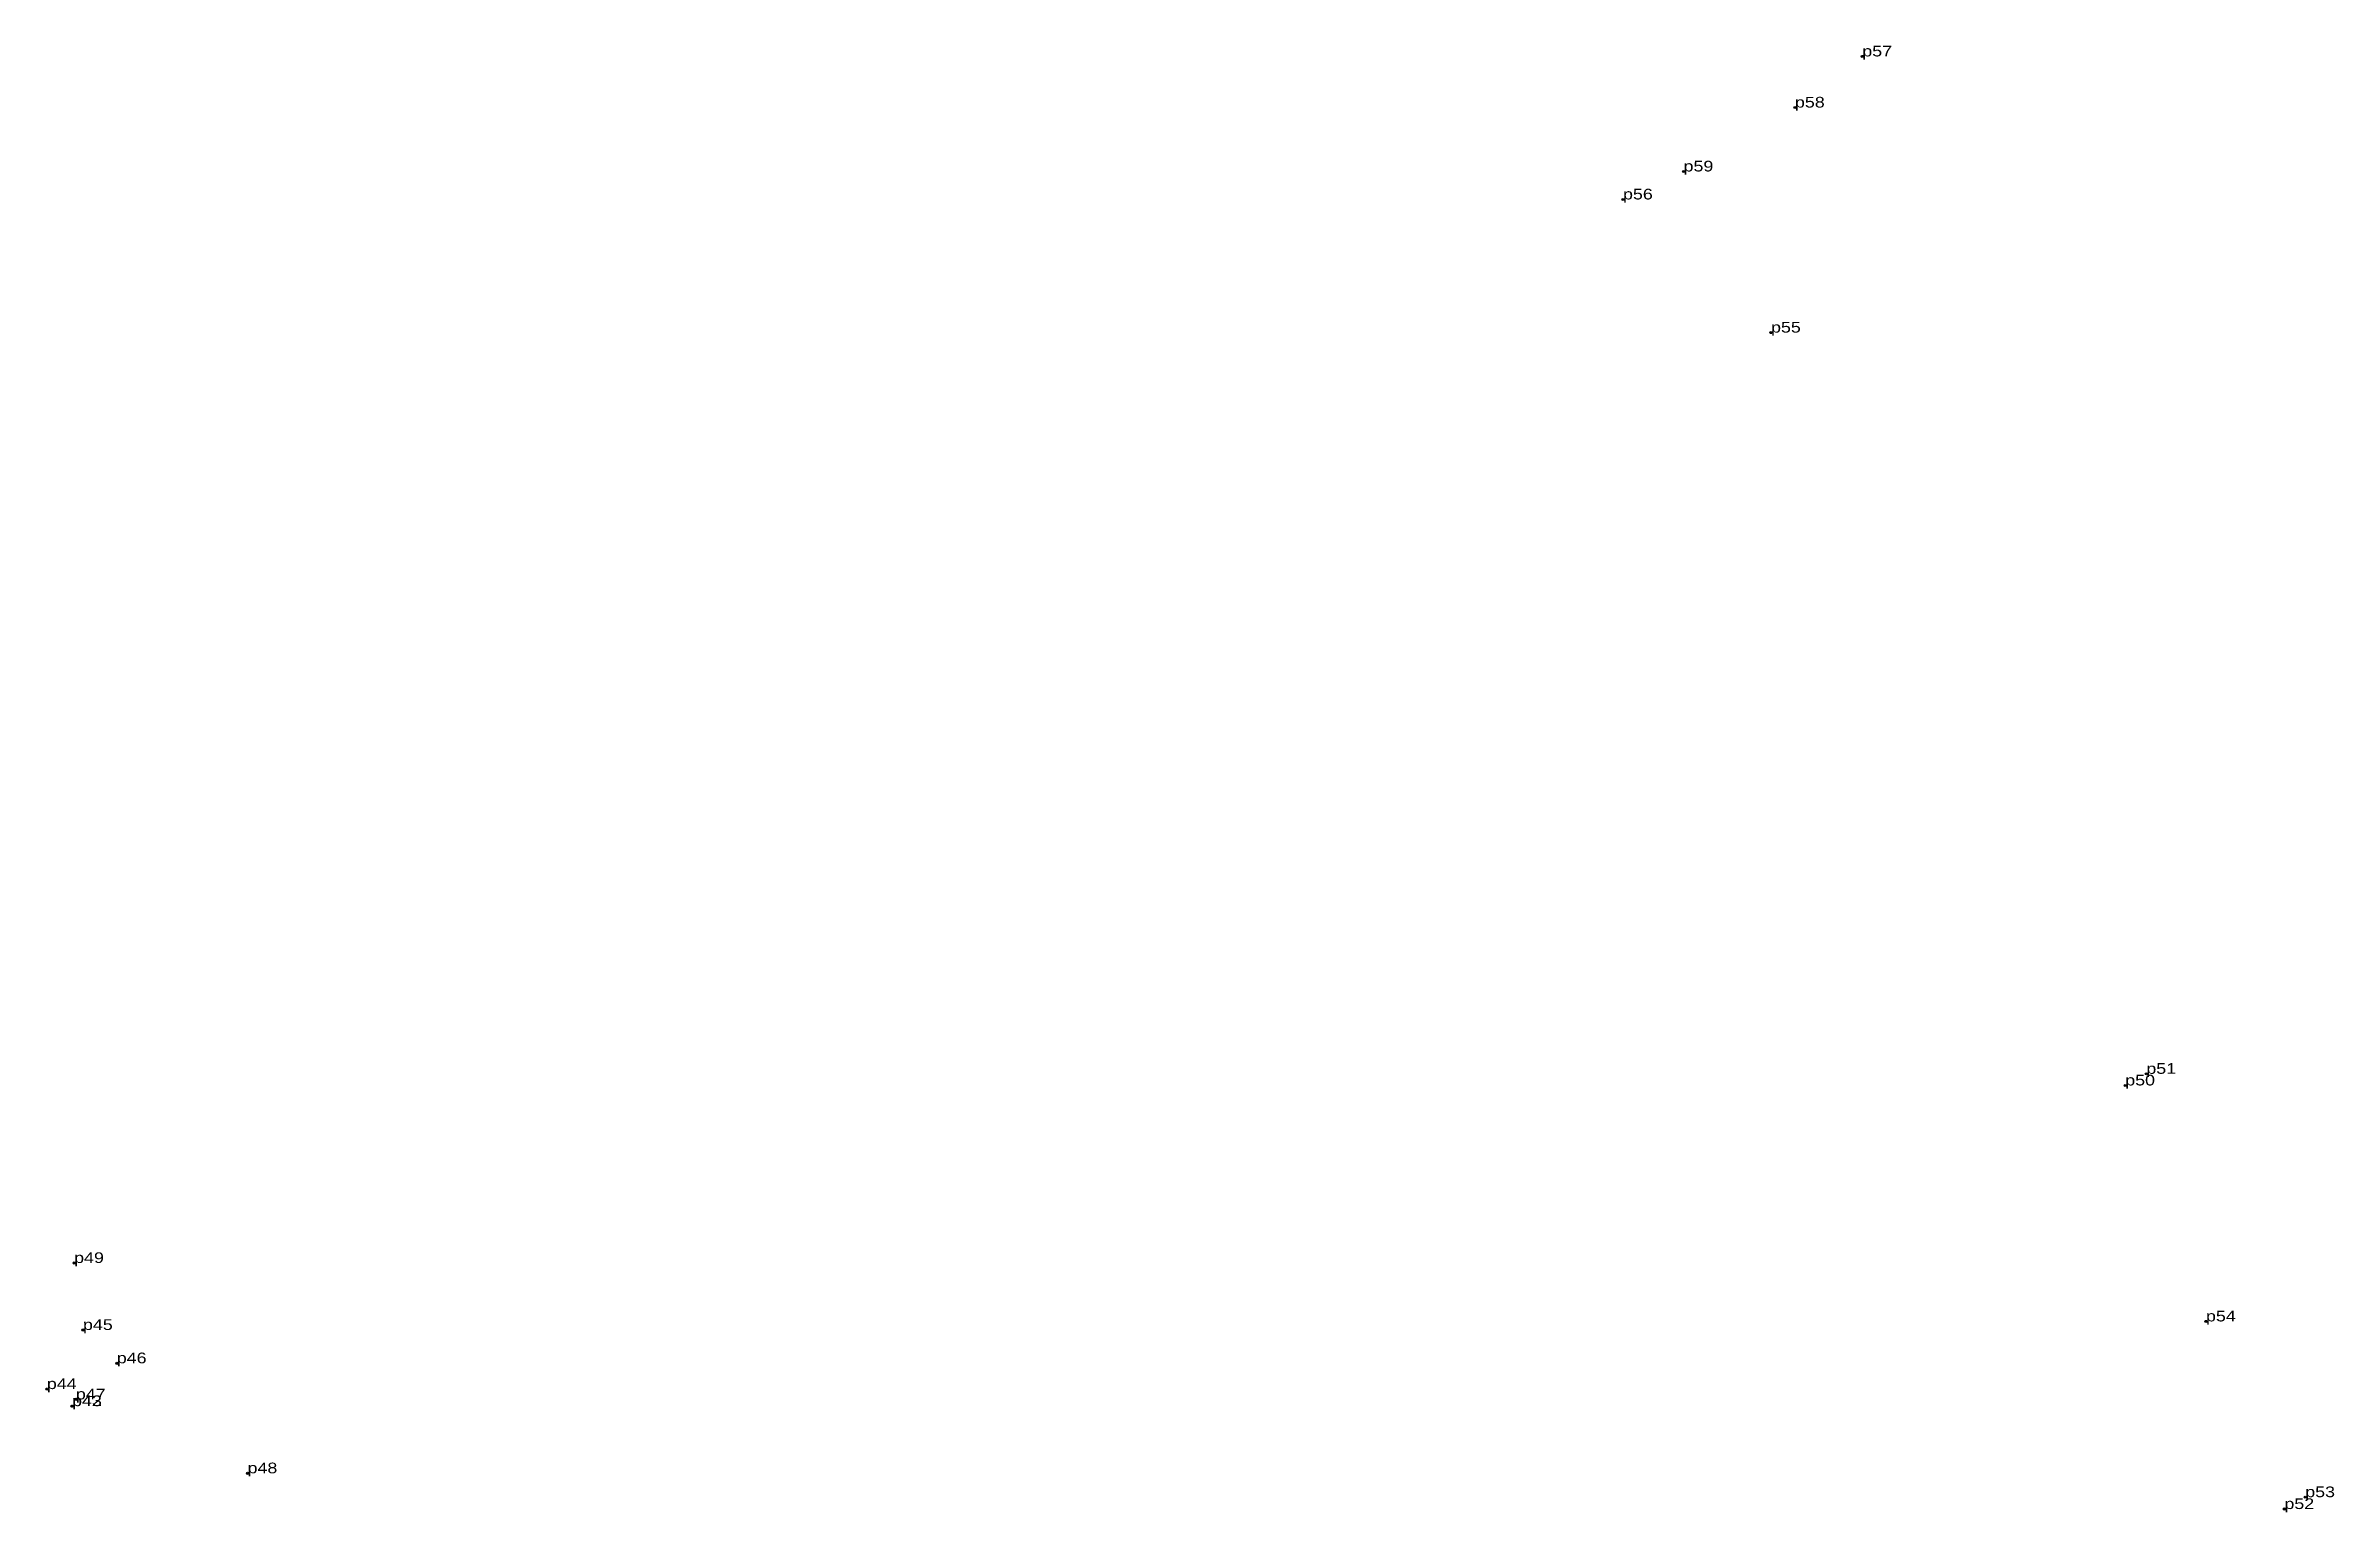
# Model space of a CAD drawing. Header units: metres. Extents: x 536889 to 552129, y 1836879 to 1839831.
# Drawn here: x 547862.6 to 548248.4, y 1837767.7 to 1838015 of the extents above; entities that cross this region are included whole.
import ezdxf

# ---------------------------------------------------------------- set-up
doc = ezdxf.new("R2010")
doc.units = ezdxf.units.M
doc.header["$LTSCALE"] = 0.72
doc.header["$PDMODE"] = 32
doc.header["$PDSIZE"] = 0.36
doc.layers.add('12', color=7, linetype='Continuous')
doc.layers.add('7', color=7, linetype='Continuous')

msp = doc.modelspace()

# ---------------------------------------------------------------- texts
at = {"layer": '12', "width": 1.25}
for s, p in [('p57', (548168.83, 1838013.24)), ('p58', (548157.48, 1838004.62)), ('p59', (548138.7, 1837993.84)), ('p56', (548128.5, 1837989.12)), ('p55', (548153.45, 1837966.67)), ('p51', (548216.71, 1837841.67)), ('p50', (548213.15, 1837839.71)), ('p49', (547867.43, 1837809.77)), ('p45', (547868.92, 1837798.47)), ('p54', (548226.76, 1837799.92)), ('p46', (547874.62, 1837792.86)), ('p44', (547862.83, 1837788.51)), ('p47', (547867.72, 1837786.77)), ('p42', (547867.07, 1837785.64)), ('p43', (547867.09, 1837785.63)), ('p48', (547896.66, 1837774.31)), ('p52', (548239.98, 1837768.28)), ('p53', (548243.49, 1837770.28))]:
    msp.add_text(s, height=1.8, dxfattribs=at).set_placement(p)

# ---------------------------------------------------------------- linework, layer by layer
at = {"layer": '7'}
for p in [(548168.83, 1838013.24), (548157.48, 1838004.62), (548138.7, 1837993.84), (548128.5, 1837989.12), (548153.45, 1837966.67), (548213.15, 1837839.71), (548216.71, 1837841.67), (547867.43, 1837809.77), (548226.76, 1837799.92), (547868.92, 1837798.47), (547874.62, 1837792.86), (547862.83, 1837788.51), (547867.07, 1837785.64), (547867.09, 1837785.63), (547867.72, 1837786.77), (547896.66, 1837774.31), (548243.49, 1837770.28), (548239.98, 1837768.28)]:
    msp.add_point(p, dxfattribs=at)

msp.set_redraw_order([(e.dxf.handle, doc.entitydb.next_handle()) for e in msp.query("TEXT MTEXT ATTDEF DIMENSION ARC_DIMENSION")])  # texts and dimensions are drawn at this point

doc.saveas('drawing.dxf')
